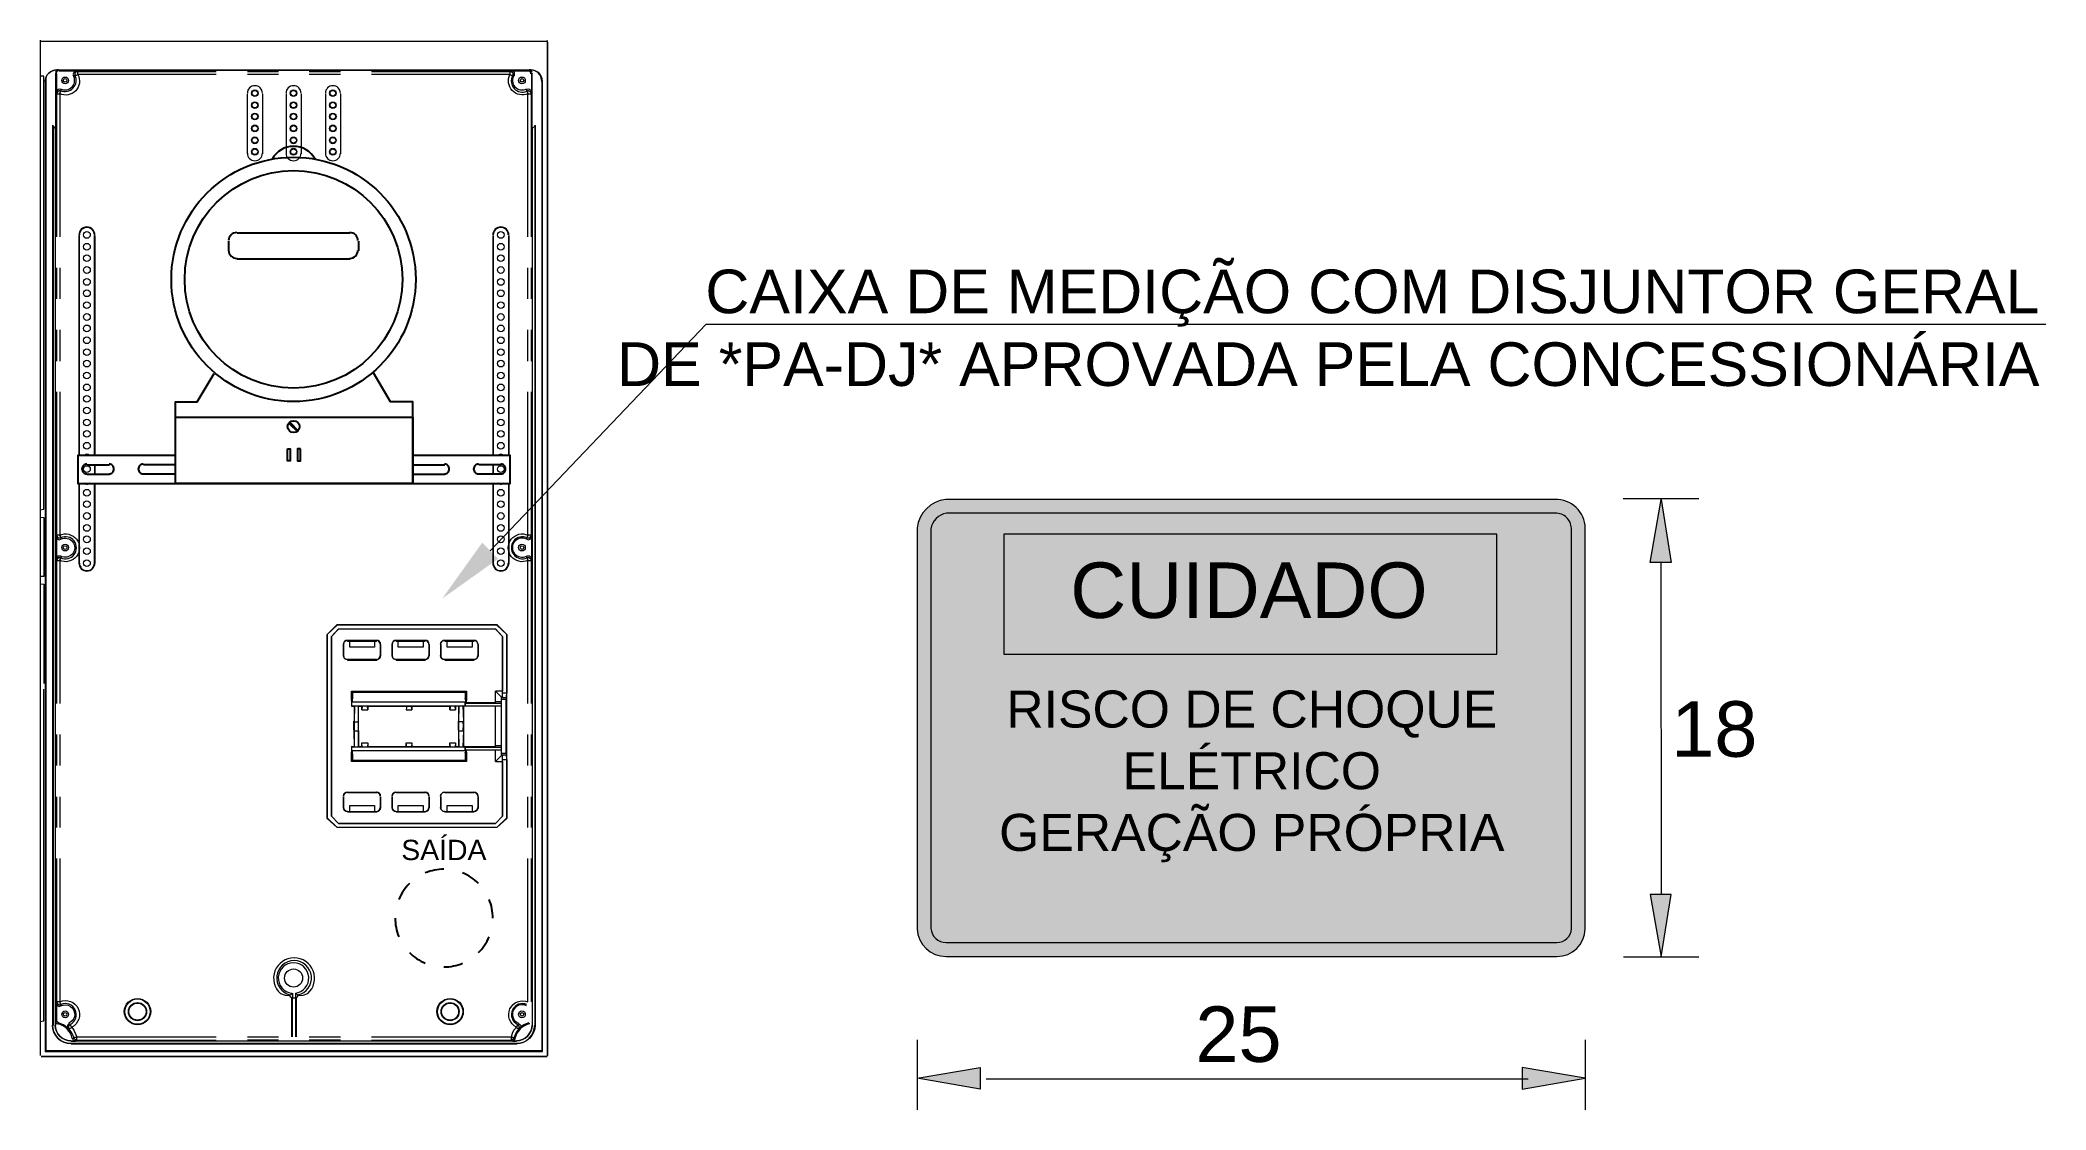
# Model space of a CAD drawing. Header units: millimetres. Extents: x 3949 to 5857, y -1948 to -943.
# Drawn here: x 5019.2 to 5169.1, y -1948.1 to -1868.2 of the extents above; entities that cross this region are included whole.
import ezdxf

# ---------------------------------------------------------------- set-up
doc = ezdxf.new("R2010")
doc.units = ezdxf.units.MM
doc.layers.add('PADRÃO DE ENTRADA', color=7, linetype='Continuous', lineweight=0)
doc.styles.add('ARIAL', font='arial.ttf')
doc.styles.add('PDF Arial', font='arial.ttf')
doc.styles.add('PDF TimesNewRomanPSMT', font='arial.ttf')

msp = doc.modelspace()

# ---------------------------------------------------------------- texts
at = {"layer": 'PADRÃO DE ENTRADA', "color": 7, "lineweight": 0, "insert": (5168.59, -1894.11), "char_height": 3.2603, "attachment_point": 9, "style": 'PDF Arial'}
msp.add_mtext('CAIXA DE MEDIÇÃO COM DISJUNTOR GERAL\\P DE *PA-DJ* APROVADA PELA CONCESSIONÁRIA', dxfattribs=at)
at = {"layer": 'PADRÃO DE ENTRADA', "lineweight": 0, "attachment_point": 1}
for s, width, heights, insert, char_height, style in [('\\pxqc;{\\C2;\\c2092017;CUIDADO}', 36.6536, [1.57], (5091.19, -1907.25), 4.1466, 'PDF Arial'), ('\\pxqc;{\\H0.66667x;\\C256;\\c0;RISCO DE CHOQUE\\PELÉTRICO\\PGERAÇÃO PRÓPRIA\\H1.5x; }', 47.4759, [18.6], (5085.99, -1916.82), 4.1466, 'PDF Arial'), ('\\pxql;18', 67.37, [0], (5141.07, -1917.62), 4.147, 'ARIAL'), ('\\pxql;25', 67.37, [0], (5105.51, -1940.42), 4.147, 'ARIAL')]:
    msp.add_mtext_dynamic_manual_height_columns(s, width=width, gutter_width=198.67, heights=heights, dxfattribs=dict(at, insert=insert, char_height=char_height, style=style))
at = {"layer": 'PADRÃO DE ENTRADA', "insert": (5046.17, -1928.74), "char_height": 1.519, "attachment_point": 4, "style": 'PDF TimesNewRomanPSMT'}
msp.add_mtext('SAÍDA', dxfattribs=at)

# ---------------------------------------------------------------- hatches: boundary and pattern name
at = {"layer": 'PADRÃO DE ENTRADA', "lineweight": 0}
h = msp.add_hatch(color=256, dxfattribs=at)
h.dxf.hatch_style = 1
edge = h.paths.add_edge_path()
edge.add_arc((5132.46, -1904.73), 2.19, 1.5279, 91.5282)
edge.add_line((5132.4, -1902.54), (5086.85, -1902.54))
edge.add_arc((5087.12, -1904.94), 2.42, 96.3973, 173.6024)
edge.add_line((5084.72, -1904.67), (5084.72, -1934.62))
edge.add_arc((5086.88, -1934.53), 2.16, 182.4237, 270.2616)
edge.add_line((5086.89, -1936.69), (5132.52, -1936.69))
edge.add_arc((5132.53, -1934.57), 2.12, 269.6245, 358.8061)
edge.add_line((5134.65, -1934.62), (5134.65, -1904.67))
at = {"layer": 'PADRÃO DE ENTRADA', "lineweight": 0, "true_color": 0xf1eb1f}
h = msp.add_hatch(color=2, dxfattribs=at)
h.dxf.hatch_style = 1
edge = h.paths.add_edge_path()
edge.add_arc((5132.46, -1904.73), 1.15, 2.1054, 92.1058)
edge.add_line((5132.42, -1903.57), (5086.92, -1903.57))
edge.add_arc((5087.12, -1904.94), 1.38, 98.4711, 171.5285)
edge.add_line((5085.75, -1904.74), (5085.75, -1934.59))
edge.add_arc((5086.88, -1934.53), 1.13, 183.3575, 270.3624)
edge.add_line((5086.89, -1935.65), (5132.52, -1935.65))
edge.add_arc((5132.53, -1934.57), 1.08, 269.4744, 358.3289)
edge.add_line((5133.61, -1934.6), (5133.61, -1904.69))
at = {"layer": 'PADRÃO DE ENTRADA', "lineweight": 0, "true_color": 0x000000}
h = msp.add_hatch(color=18, dxfattribs=at)
h.dxf.hatch_style = 1
h.paths.add_polyline_path([(5128.05, -1905.13), (5091.19, -1905.13), (5091.19, -1914.11), (5128.05, -1914.11)])

# ---------------------------------------------------------------- linework, layer by layer
at = {"layer": 'PADRÃO DE ENTRADA', "lineweight": 0}
for p, q in [((5052.81, -1906.37), (5068.96, -1889.44)), ((5068.96, -1889.44), (5169.07, -1889.44))]:
    msp.add_line(p, q, dxfattribs=at)
at = {"layer": 'PADRÃO DE ENTRADA', "lineweight": 15}
for p, q in [((5046.58, -1917.95), (5046.54, -1918.26)), ((5046.54, -1918.26), (5046.97, -1918.26)), ((5046.97, -1918.26), (5046.93, -1917.95)), ((5046.97, -1917.99), (5046.97, -1918.26)), ((5046.58, -1921.04), (5046.54, -1920.73)), ((5046.54, -1920.73), (5046.97, -1920.73)), ((5046.54, -1921), (5046.54, -1920.73)), ((5046.97, -1920.73), (5046.93, -1921.04)), ((5046.97, -1920.73), (5046.97, -1921))]:
    msp.add_line(p, q, dxfattribs=at)
for points in [[(5019.18, -1868.22, 0.414215), (5019.24, -1868.28, 0.414215), (5019.18, -1868.34)], [(5055.75, -1870.49), (5020.58, -1870.49, 0.414213), (5020.38, -1870.73)], [(5020.73, -1906.79), (5020.61, -1906.79), (5020.5, -1906.79), (5020.42, -1906.87), (5020.42, -1906.98), (5020.42, -1905.32), (5020.42, -1905.44), (5020.5, -1905.52), (5020.61, -1905.56), (5020.73, -1905.52, -1.671857), (5020.72, -1906.77)], [(5042.6, -1919.12, 0.011486), (5042.59, -1919.46, 0.011486), (5042.6, -1919.79)], [(5042.97, -1919.79, 0.011486), (5042.98, -1919.46, 0.011486), (5042.97, -1919.12)], [(5050.43, -1919.12, 0.011486), (5050.42, -1919.46, 0.011486), (5050.43, -1919.79)], [(5050.8, -1919.79, 0.011486), (5050.81, -1919.46, 0.011486), (5050.8, -1919.12)], [(5020.58, -1941.66), (5020.46, -1941.58), (5020.42, -1941.47), (5020.42, -1940.19), (5020.42, -1940.31), (5020.5, -1940.38), (5020.61, -1940.42), (5020.73, -1940.38, -1.055241), (5021.32, -1941.67)], [(5056.17, -1941.82, -0.414101), (5054.79, -1943.2), (5021.5, -1943.2)]]:
    msp.add_lwpolyline(points, format="xyb", dxfattribs=at)
for points in [[(5019.19, -1868.37), (5019.19, -1944.09)], [(5019.26, -1868.29), (5057.07, -1868.29)], [(5057.1, -1944.09), (5057.1, -1868.37), (5057.1, -1944.09)], [(5057.1, -1868.37), (5057.1, -1944.09)], [(5055.87, -1870.46), (5020.46, -1870.46)], [(5020.61, -1870.53), (5021.89, -1870.53), (5021.77, -1870.57), (5021.7, -1870.65), (5021.66, -1870.76), (5021.7, -1870.88)], [(5054.63, -1870.88), (5054.63, -1870.76), (5054.63, -1870.65), (5054.56, -1870.57), (5054.44, -1870.53), (5055.68, -1870.53)], [(5019.19, -1903.32), (5019.46, -1903.28), (5019.46, -1870.92), (5019.19, -1870.92)], [(5019.57, -1871.34), (5019.57, -1943.78)], [(5019.57, -1871.34), (5019.57, -1871.34)], [(5019.61, -1871.07), (5019.61, -1943.74)], [(5020.34, -1870.69), (5020.34, -1874.82)], [(5020.73, -1871.92), (5020.61, -1871.88), (5020.5, -1871.92), (5020.42, -1872), (5020.42, -1872.12), (5020.42, -1870.76)], [(5055.91, -1870.76), (5055.91, -1872.12), (5055.87, -1872), (5055.79, -1871.92), (5055.68, -1871.88), (5055.56, -1871.92)], [(5055.95, -1874.82), (5055.95, -1870.69)], [(5056.68, -1871.07), (5056.68, -1943.74), (5056.72, -1943.78), (5056.72, -1871.34)], [(5034.67, -1876.71), (5034.67, -1872.23)], [(5035.79, -1872.23), (5035.79, -1876.71)], [(5037.6, -1876.71), (5037.6, -1872.23)], [(5038.69, -1872.23), (5038.69, -1876.71)], [(5040.54, -1876.71), (5040.54, -1872.23)], [(5041.62, -1872.23), (5041.62, -1876.71)], [(5020.15, -1874.63), (5020.11, -1874.59), (5020.11, -1941.85)], [(5020.5, -1941.74), (5020.38, -1941.66), (5020.34, -1941.5), (5020.34, -1941.85), (5020.34, -1874.82), (5020.15, -1874.63), (5020.15, -1941.85)], [(5020.34, -1874.82), (5020.34, -1874.82)], [(5056.18, -1874.63), (5056.18, -1874.59), (5056.18, -1941.85), (5056.18, -1874.63), (5055.95, -1874.82), (5055.95, -1941.85)], [(5022.12, -1899.26), (5022.12, -1882.81), (5022.08, -1882.81), (5022.08, -1899.26)], [(5023.24, -1899.26), (5023.24, -1882.81), (5023.28, -1882.81), (5023.28, -1899.26)], [(5053.05, -1882.81), (5053.05, -1882.81)], [(5054.21, -1882.81), (5054.21, -1882.81)], [(5023.24, -1899.96), (5023.24, -1900.65)], [(5023.28, -1899.96), (5023.28, -1900.65)], [(5022.08, -1901.35), (5022.08, -1907.33), (5022.12, -1907.33), (5022.12, -1901.35)], [(5023.28, -1901.35), (5023.28, -1907.33), (5023.24, -1907.33), (5023.24, -1901.35)], [(5019.19, -1903.86), (5019.46, -1903.89), (5019.46, -1908.3), (5019.19, -1908.3)], [(5055.56, -1905.52), (5055.68, -1905.56), (5055.79, -1905.52), (5055.87, -1905.44), (5055.91, -1905.32), (5055.91, -1906.98), (5055.87, -1906.87), (5055.79, -1906.79), (5055.68, -1906.79), (5055.56, -1906.79)], [(5019.19, -1908.84), (5019.46, -1908.88), (5019.46, -1916.29)], [(5041.49, -1912.24), (5040.95, -1912.78), (5041.49, -1912.2)], [(5041.37, -1911.89), (5053.32, -1911.89), (5053.32, -1911.93), (5041.37, -1911.93)], [(5053.2, -1912.24), (5041.49, -1912.24), (5041.49, -1912.2), (5053.2, -1912.2)], [(5053.32, -1911.93), (5054.05, -1912.62), (5053.32, -1911.89)], [(5040.95, -1926.21), (5040.95, -1912.78), (5040.95, -1926.21)], [(5041.85, -1914.24), (5041.85, -1913.39), (5041.85, -1914.24)], [(5044.17, -1913.12), (5044.17, -1913.59), (5042.32, -1913.59), (5042.32, -1913.12)], [(5044.63, -1914.24), (5044.63, -1913.39), (5044.63, -1914.24)], [(5045.48, -1914.24), (5045.48, -1913.39), (5045.48, -1914.24)], [(5047.8, -1913.12), (5047.8, -1913.59), (5045.94, -1913.59), (5045.94, -1913.12)], [(5048.26, -1914.24), (5048.26, -1913.39), (5048.26, -1914.24)], [(5051.47, -1913.12), (5051.47, -1913.59), (5049.61, -1913.59), (5049.61, -1913.12)], [(5054.02, -1921.66), (5054.05, -1921.66), (5053.74, -1921.66), (5053.74, -1921.7), (5053.63, -1921.7), (5053.2, -1922.12), (5053.74, -1922.12), (5053.74, -1926.21), (5053.74, -1921.97), (5054.05, -1921.97), (5054.05, -1926.33), (5054.05, -1926.37), (5054.05, -1912.62), (5054.05, -1917.02), (5053.74, -1917.02), (5053.74, -1912.78), (5053.74, -1916.87), (5053.2, -1916.87)], [(5019.19, -1941.54), (5019.46, -1941.5), (5019.46, -1916.71)], [(5042.44, -1917.56), (5042.44, -1916.87), (5051.04, -1916.87), (5051.04, -1917.56)], [(5050.96, -1917.45), (5050.96, -1916.95), (5042.52, -1916.95), (5042.52, -1917.45)], [(5051.04, -1917.72), (5053.2, -1917.72), (5053.2, -1916.87), (5053.63, -1917.29), (5053.74, -1917.29), (5053.74, -1917.33), (5054.05, -1917.33), (5054.02, -1917.33)], [(5042.48, -1917.53), (5042.44, -1917.56), (5042.44, -1917.99), (5042.48, -1917.95), (5042.67, -1917.95), (5042.98, -1917.95), (5043.25, -1917.95), (5043.64, -1917.95), (5049.84, -1917.95), (5050.19, -1917.95), (5050.5, -1917.95), (5050.77, -1917.95), (5050.96, -1917.95), (5050.96, -1917.76), (5051.04, -1917.72), (5051.04, -1917.56), (5050.96, -1917.53)], [(5042.44, -1917.99), (5042.64, -1917.99), (5042.67, -1917.95), (5042.64, -1919.15), (5042.98, -1919.15), (5042.98, -1917.95), (5042.98, -1917.99), (5043.22, -1917.99), (5043.25, -1917.95), (5043.22, -1918.26), (5043.68, -1918.26), (5043.64, -1917.95), (5043.68, -1917.99), (5049.81, -1917.99), (5049.84, -1917.95), (5049.81, -1918.26), (5050.23, -1918.26)], [(5042.64, -1917.99), (5042.64, -1921), (5042.67, -1921.04), (5042.64, -1919.84), (5042.98, -1919.84), (5042.98, -1921.04), (5042.98, -1921), (5043.22, -1921), (5043.25, -1921.04), (5043.22, -1920.73), (5043.68, -1920.73), (5043.64, -1921.04), (5043.68, -1921), (5049.81, -1921), (5049.84, -1921.04), (5049.81, -1920.73), (5050.23, -1920.73), (5050.19, -1921.04), (5050.23, -1921), (5050.46, -1921), (5050.5, -1921.04), (5050.46, -1919.84), (5050.81, -1919.84), (5050.77, -1921.04), (5050.81, -1921), (5053.2, -1921), (5053.2, -1917.99), (5050.81, -1917.99), (5050.77, -1917.95), (5050.81, -1919.15), (5050.46, -1919.15), (5050.5, -1917.95), (5050.46, -1917.99), (5050.23, -1917.99)], [(5042.98, -1921), (5042.98, -1917.99)], [(5043.22, -1918.26), (5043.22, -1917.99)], [(5043.68, -1917.99), (5043.68, -1918.26)], [(5049.81, -1918.26), (5049.81, -1917.99)], [(5050.46, -1921), (5050.46, -1917.99)], [(5050.81, -1917.99), (5050.81, -1921)], [(5050.96, -1917.76), (5053.63, -1917.76)], [(5050.96, -1917.95), (5053.63, -1917.95)], [(5053.67, -1917.33), (5054.02, -1917.33), (5054.02, -1917.49), (5053.67, -1917.49), (5053.67, -1917.33), (5053.63, -1917.29), (5053.63, -1917.72), (5053.63, -1917.76), (5053.63, -1917.95), (5053.63, -1917.99), (5053.63, -1921), (5053.63, -1921.04), (5053.63, -1921.27), (5053.63, -1921.7), (5053.67, -1921.66), (5053.67, -1921.5), (5053.67, -1917.49)], [(5053.67, -1921.5), (5054.02, -1921.5), (5054.02, -1917.49)], [(5053.63, -1921.27), (5050.96, -1921.27), (5050.96, -1921.04), (5050.77, -1921.04), (5050.5, -1921.04), (5050.19, -1921.04), (5049.84, -1921.04), (5043.64, -1921.04), (5043.25, -1921.04), (5042.98, -1921.04), (5042.67, -1921.04), (5042.48, -1921.04), (5042.44, -1921), (5042.44, -1921.43), (5042.48, -1921.46)], [(5042.44, -1921), (5042.64, -1921)], [(5051.04, -1921.43), (5051.04, -1922.12), (5042.44, -1922.12), (5042.44, -1921.43)], [(5042.52, -1921.54), (5042.52, -1922.04), (5042.52, -1921.31), (5050.96, -1921.31), (5050.96, -1922.04), (5050.96, -1921.54)], [(5043.22, -1921), (5043.22, -1920.73)], [(5043.68, -1920.73), (5043.68, -1921)], [(5049.81, -1921), (5049.81, -1920.73)], [(5050.23, -1920.73), (5050.23, -1921)], [(5050.96, -1921.04), (5053.63, -1921.04)], [(5050.96, -1921.46), (5051.04, -1921.43), (5051.04, -1921.27)], [(5053.2, -1922.12), (5053.2, -1921.27)], [(5054.02, -1921.5), (5054.02, -1921.66), (5053.67, -1921.66)], [(5050.96, -1922.04), (5042.52, -1922.04), (5050.96, -1922.04)], [(5042.16, -1924.44), (5042.16, -1924.44)], [(5045.79, -1924.44), (5045.79, -1924.44)], [(5051.62, -1924.44), (5049.42, -1924.44), (5051.62, -1924.44)], [(5041.85, -1924.75), (5041.85, -1924.75)], [(5041.85, -1925.6), (5041.85, -1924.75), (5041.85, -1925.6)], [(5042.32, -1925.87), (5042.32, -1925.4), (5044.17, -1925.4), (5044.17, -1925.87)], [(5044.63, -1924.75), (5044.63, -1924.75)], [(5044.63, -1925.6), (5044.63, -1925.6)], [(5045.48, -1924.75), (5045.48, -1924.75)], [(5045.48, -1925.6), (5045.48, -1924.75), (5045.48, -1925.6)], [(5045.94, -1925.87), (5045.94, -1925.4), (5047.8, -1925.4), (5047.8, -1925.87)], [(5048.26, -1924.75), (5048.26, -1924.75)], [(5048.26, -1925.6), (5048.26, -1925.6)], [(5049.42, -1925.87), (5049.42, -1925.87)], [(5049.61, -1925.87), (5049.61, -1925.4), (5051.47, -1925.4), (5051.47, -1925.87)], [(5051.62, -1925.87), (5051.62, -1925.87)], [(5040.64, -1926.33), (5041.37, -1927.06), (5040.64, -1926.37)], [(5041.49, -1926.75), (5040.95, -1926.21), (5041.49, -1926.75)], [(5054.05, -1926.37), (5053.32, -1927.06), (5041.37, -1927.06)], [(5041.49, -1926.75), (5053.2, -1926.75), (5041.49, -1926.75)], [(5053.74, -1926.21), (5053.2, -1926.75), (5053.74, -1926.21)], [(5053.32, -1927.06), (5054.05, -1926.33)], [(5037.14, -1939.46), (5037.49, -1939.57), (5037.84, -1939.61), (5037.84, -1939.57), (5038.03, -1939.42), (5038.03, -1939.77)], [(5037.99, -1939.77), (5038.03, -1939.77), (5038.3, -1939.77), (5038.3, -1939.42), (5038.45, -1939.57), (5038.45, -1939.61), (5038.84, -1939.57), (5039.19, -1939.46)], [(5037.84, -1939.65), (5037.99, -1939.77), (5038.3, -1939.77), (5038.45, -1939.65)], [(5021.35, -1941.7), (5021.27, -1941.77), (5021.23, -1941.85), (5021.23, -1941.97), (5021.27, -1942.08)], [(5054.94, -1941.7), (5055.02, -1941.77), (5055.1, -1941.85), (5055.1, -1941.97), (5055.02, -1942.08)], [(5056.68, -1943.74), (5019.61, -1943.74), (5019.57, -1943.78), (5056.72, -1943.78)], [(5054.67, -1942.86), (5054.59, -1942.97), (5054.48, -1943.01), (5054.79, -1943.01), (5021.5, -1943.01), (5021.85, -1943.01), (5021.7, -1942.97), (5021.62, -1942.86)], [(5054.83, -1943.24), (5021.5, -1943.24)], [(5019.26, -1944.17), (5057.07, -1944.17)]]:
    msp.add_lwpolyline(points, dxfattribs=at)
for points in [[(5020.44, -1870.44, 0.414213), (5019.57, -1871.31, -0.414213)], [(5022.48, -1901.32, 0.467696), (5022.87, -1901.32, -0.416518)], [(5053.41, -1901.32, 0.467696), (5053.8, -1901.32, -0.416518)], [(5042.14, -1913.07, 0.414101), (5041.85, -1913.36, -0.414101)], [(5045.77, -1913.07, 0.414101), (5045.48, -1913.36, -0.414101)], [(5049.4, -1913.07, 0.414101), (5049.11, -1913.36, -0.414101)], [(5051.89, -1913.36, 0.414101), (5051.6, -1913.07, -0.414101)], [(5041.85, -1914.21, 0.414101), (5042.14, -1914.5, -0.414101)], [(5045.48, -1914.21, 0.414101), (5045.77, -1914.5, -0.414101)], [(5049.11, -1914.21, 0.414101), (5049.4, -1914.5, -0.414101)], [(5051.6, -1914.5, 0.414101), (5051.89, -1914.21, -0.414101)], [(5042.14, -1924.42, 0.414101), (5041.85, -1924.71, -0.414101)], [(5045.77, -1924.42, 0.414101), (5045.48, -1924.71, -0.414101)], [(5049.4, -1924.42, 0.414101), (5049.11, -1924.71, -0.414101)], [(5051.89, -1924.71, 0.414101), (5051.6, -1924.42, -0.414101)], [(5041.85, -1925.56, 0.414101), (5042.14, -1925.85, -0.414101)], [(5045.48, -1925.56, 0.414101), (5045.77, -1925.85, -0.414101)], [(5049.11, -1925.56, 0.414101), (5049.4, -1925.85, -0.414101)], [(5051.6, -1925.85, 0.414101), (5051.89, -1925.56, -0.414101)], [(5020.11, -1941.82, 0.414101), (5021.48, -1943.19, -0.414101)], [(5020.3, -1941.82, 0.41421), (5021.48, -1942.99, -0.41421)], [(5054.77, -1942.99, 0.41421), (5055.94, -1941.82, -0.41421)]]:
    msp.add_lwpolyline(points, format="xyb", close=True, dxfattribs=at)
at = {"layer": 'PADRÃO DE ENTRADA', "lineweight": 0}
for points in [[(5020.58, -1870.49), (5020.61, -1870.53)], [(5032.35, -1870.8), (5022, -1870.8), (5022, -1870.57), (5021.97, -1870.57), (5021.93, -1870.57), (5021.89, -1870.61), (5021.85, -1870.61), (5021.81, -1870.65), (5021.81, -1870.69), (5021.77, -1870.73), (5021.77, -1870.76), (5021.77, -1870.8), (5021.77, -1870.84), (5021.81, -1870.88), (5021.7, -1870.88)], [(5021.89, -1870.53), (5022, -1870.57), (5032.35, -1870.57)], [(5034.67, -1870.57), (5036.99, -1870.57)], [(5039.3, -1870.57), (5041.62, -1870.57)], [(5043.94, -1870.57), (5054.29, -1870.57), (5054.44, -1870.53)], [(5055.68, -1870.53), (5055.75, -1870.49)], [(5020.42, -1870.76), (5020.34, -1870.69)], [(5020.73, -1871.92), (5020.73, -1872.04), (5020.69, -1872.04), (5020.65, -1872), (5020.61, -1872), (5020.58, -1872.04), (5020.54, -1872.04), (5020.5, -1872.08), (5020.46, -1872.12), (5020.46, -1872.15), (5020.42, -1872.19), (5020.42, -1872.23), (5020.65, -1872.23), (5020.65, -1882.93)], [(5036.99, -1870.8), (5034.67, -1870.8)], [(5041.62, -1870.8), (5039.3, -1870.8)], [(5055.64, -1882.93), (5055.64, -1872.23), (5055.87, -1872.23), (5055.87, -1872.19), (5055.87, -1872.15), (5055.83, -1872.12), (5055.83, -1872.08), (5055.79, -1872.08), (5055.75, -1872.04), (5055.71, -1872.04), (5055.68, -1872), (5055.64, -1872), (5055.6, -1872.04), (5055.56, -1872.04), (5055.56, -1871.92)], [(5055.95, -1870.69), (5055.91, -1870.76)], [(5020.42, -1882.93), (5020.42, -1872.23), (5020.42, -1872.12)], [(5055.91, -1872.12), (5055.87, -1872.23), (5055.87, -1882.93)], [(5020.42, -1887.56), (5020.42, -1885.24)], [(5020.65, -1885.24), (5020.65, -1887.56)], [(5055.64, -1887.56), (5055.64, -1885.24)], [(5055.87, -1885.24), (5055.87, -1887.56)], [(5020.42, -1892.2), (5020.42, -1889.88)], [(5020.65, -1889.88), (5020.65, -1892.2)], [(5055.64, -1892.2), (5055.64, -1889.88)], [(5055.87, -1889.88), (5055.87, -1892.2)], [(5020.42, -1905.32), (5020.42, -1905.21), (5020.42, -1894.51)], [(5020.65, -1894.51), (5020.65, -1905.21), (5020.42, -1905.21), (5020.42, -1905.25), (5020.46, -1905.28), (5020.46, -1905.32), (5020.5, -1905.36), (5020.54, -1905.4), (5020.58, -1905.4), (5020.61, -1905.4), (5020.65, -1905.4), (5020.69, -1905.4), (5020.73, -1905.4), (5020.73, -1905.52)], [(5055.56, -1905.52), (5055.56, -1905.4), (5055.6, -1905.4), (5055.64, -1905.4), (5055.68, -1905.4), (5055.71, -1905.4), (5055.75, -1905.4), (5055.79, -1905.36), (5055.83, -1905.36), (5055.83, -1905.32), (5055.87, -1905.28), (5055.87, -1905.25), (5055.87, -1905.21), (5055.64, -1905.21), (5055.64, -1894.51)], [(5055.87, -1894.51), (5055.87, -1905.21), (5055.91, -1905.32)], [(5020.73, -1906.79), (5020.73, -1906.91), (5020.69, -1906.91), (5020.65, -1906.91), (5020.61, -1906.91), (5020.58, -1906.91), (5020.54, -1906.91), (5020.5, -1906.95), (5020.5, -1906.98), (5020.46, -1906.98), (5020.46, -1907.02), (5020.42, -1907.06), (5020.42, -1907.1), (5020.65, -1907.1), (5020.65, -1917.8)], [(5020.42, -1917.8), (5020.42, -1907.1), (5020.42, -1906.98)], [(5055.91, -1906.98), (5055.87, -1907.1), (5055.87, -1917.8)], [(5020.42, -1922.43), (5020.42, -1920.11)], [(5020.65, -1920.11), (5020.65, -1922.43)], [(5055.64, -1922.43), (5055.64, -1920.11)], [(5055.87, -1920.11), (5055.87, -1922.43)], [(5020.42, -1927.06), (5020.42, -1924.75)], [(5020.65, -1924.75), (5020.65, -1927.06)], [(5055.64, -1927.06), (5055.64, -1924.75)], [(5055.87, -1924.75), (5055.87, -1927.06)], [(5020.42, -1940.19), (5020.42, -1940.08), (5020.42, -1929.38)], [(5020.65, -1929.38), (5020.65, -1940.08), (5020.42, -1940.08), (5020.42, -1940.11), (5020.46, -1940.15), (5020.46, -1940.19), (5020.5, -1940.23), (5020.5, -1940.27), (5020.54, -1940.27), (5020.58, -1940.27), (5020.61, -1940.31), (5020.65, -1940.31), (5020.69, -1940.31), (5020.73, -1940.27), (5020.73, -1940.38)], [(5055.87, -1929.38), (5055.87, -1940.08)], [(5020.11, -1941.85), (5020.15, -1941.85)], [(5020.34, -1941.5), (5020.42, -1941.47)], [(5020.34, -1941.85), (5020.34, -1941.85)], [(5020.58, -1941.66), (5020.58, -1941.7), (5020.5, -1941.74)], [(5021.62, -1942.86), (5021.7, -1942.74), (5021.73, -1942.78), (5021.73, -1942.82), (5021.77, -1942.86), (5021.81, -1942.89), (5021.85, -1942.89), (5021.89, -1942.93), (5021.93, -1942.93), (5021.93, -1942.7), (5021.89, -1942.7), (5021.85, -1942.74), (5021.81, -1942.74), (5021.77, -1942.74), (5021.73, -1942.74), (5021.7, -1942.74), (5021.62, -1942.55), (5021.5, -1942.31), (5021.35, -1942.12), (5021.27, -1942.08)], [(5043.94, -1942.7), (5054.4, -1942.7), (5054.44, -1942.7), (5054.48, -1942.74), (5054.52, -1942.74), (5054.56, -1942.74), (5054.59, -1942.74), (5054.59, -1942.78), (5054.56, -1942.82), (5054.56, -1942.86), (5054.52, -1942.89), (5054.48, -1942.89), (5054.44, -1942.93), (5054.4, -1942.93), (5054.4, -1942.7), (5054.48, -1942.43), (5054.59, -1942.2), (5054.79, -1941.97), (5054.79, -1942.01), (5054.83, -1942.04), (5054.86, -1942.04), (5054.9, -1942.08), (5054.94, -1942.12), (5054.98, -1942.08), (5054.98, -1942.04), (5054.98, -1942.01), (5054.98, -1941.97), (5054.98, -1941.93), (5054.98, -1941.89), (5054.94, -1941.85), (5054.94, -1941.81), (5054.9, -1941.81), (5054.86, -1941.77), (5054.94, -1941.7)], [(5055.02, -1942.08), (5054.94, -1942.12), (5054.79, -1942.31), (5054.67, -1942.55), (5054.59, -1942.74), (5054.67, -1942.86)], [(5021.5, -1943.01), (5021.5, -1943.01)], [(5021.5, -1943.2), (5021.5, -1943.24)], [(5021.85, -1943.01), (5021.93, -1942.93), (5032.35, -1942.93)], [(5034.67, -1942.7), (5036.99, -1942.7)], [(5036.99, -1942.93), (5034.67, -1942.93)], [(5039.3, -1942.7), (5041.62, -1942.7)], [(5041.62, -1942.93), (5039.3, -1942.93)], [(5043.94, -1942.93), (5054.4, -1942.93), (5054.48, -1943.01)], [(5054.79, -1943.01), (5054.79, -1943.01)], [(5054.83, -1943.24), (5054.79, -1943.2)]]:
    msp.add_lwpolyline(points, dxfattribs=at)
for points in [[(5054.63, -1870.88), (5054.48, -1870.88), (5054.52, -1870.84), (5054.52, -1870.8), (5054.52, -1870.76), (5054.52, -1870.73), (5054.52, -1870.69), (5054.48, -1870.65), (5054.44, -1870.61), (5054.4, -1870.61), (5054.36, -1870.57), (5054.32, -1870.57), (5054.29, -1870.57), (5054.29, -1870.8), (5054.32, -1870.8), (5054.36, -1870.84), (5054.4, -1870.84), (5054.44, -1870.84), (5054.48, -1870.88, 0.69971), (5055.56, -1872.04), (5055.56, -1872.08), (5055.6, -1872.08), (5055.6, -1872.12), (5055.6, -1872.15), (5055.64, -1872.19), (5055.64, -1872.23, -0.700957), (5054.29, -1870.8), (5043.94, -1870.8)], [(5021.81, -1870.88), (5021.85, -1870.88), (5021.85, -1870.84), (5021.89, -1870.84), (5021.93, -1870.84), (5021.97, -1870.8), (5022, -1870.8, -0.724436), (5020.65, -1872.23), (5020.65, -1872.19), (5020.69, -1872.15), (5020.69, -1872.12), (5020.73, -1872.08), (5020.73, -1872.04)], [(5055.64, -1917.8), (5055.64, -1907.1, -1.555767), (5055.64, -1905.21), (5055.64, -1905.25), (5055.6, -1905.28), (5055.6, -1905.32), (5055.56, -1905.36), (5055.56, -1905.4, 1.541167), (5055.56, -1906.91), (5055.56, -1906.95), (5055.6, -1906.98), (5055.6, -1907.02), (5055.64, -1907.06), (5055.64, -1907.1), (5055.87, -1907.1), (5055.87, -1907.06), (5055.87, -1907.02), (5055.83, -1906.98), (5055.79, -1906.95), (5055.75, -1906.91), (5055.71, -1906.91), (5055.68, -1906.91), (5055.64, -1906.91), (5055.6, -1906.91), (5055.56, -1906.91), (5055.56, -1906.79)], [(5055.56, -1940.27, 0.96917), (5054.86, -1941.77), (5054.86, -1941.81), (5054.83, -1941.85), (5054.83, -1941.89), (5054.79, -1941.93), (5054.79, -1941.97, -0.975434), (5055.64, -1940.08), (5055.64, -1929.38)], [(5021.35, -1941.7), (5021.43, -1941.77), (5021.39, -1941.81), (5021.35, -1941.85), (5021.31, -1941.89), (5021.31, -1941.93), (5021.31, -1941.97), (5021.31, -1942.01), (5021.31, -1942.04), (5021.35, -1942.08), (5021.35, -1942.12), (5021.39, -1942.12), (5021.39, -1942.08), (5021.43, -1942.08), (5021.43, -1942.04), (5021.46, -1942.04), (5021.5, -1942.01), (5021.54, -1941.97), (5021.5, -1941.93), (5021.5, -1941.89), (5021.46, -1941.85), (5021.46, -1941.81), (5021.43, -1941.81), (5021.43, -1941.77, 0.96917), (5020.73, -1940.27), (5020.73, -1940.23), (5020.69, -1940.19), (5020.69, -1940.15), (5020.65, -1940.11), (5020.65, -1940.08, -0.98486), (5021.54, -1941.97), (5021.7, -1942.2), (5021.81, -1942.43), (5021.93, -1942.7), (5032.35, -1942.7)]]:
    msp.add_lwpolyline(points, format="xyb", dxfattribs=at)
at = {"layer": 'PADRÃO DE ENTRADA', "lineweight": 25}
for points in [[(5033.28, -1883.97), (5033.28, -1883.24)], [(5033.9, -1882.62), (5042.35, -1882.62)], [(5042.97, -1883.24), (5042.97, -1883.97)], [(5042.35, -1884.59), (5033.9, -1884.59)], [(5047.03, -1901.35), (5047.03, -1895.25), (5045.37, -1895.25), (5044.09, -1893.08)], [(5029.3, -1901.35), (5029.3, -1895.25), (5030.92, -1895.25), (5032.2, -1893.12)], [(5037.8, -1896.87), (5038.45, -1897.49)], [(5037.87, -1896.79), (5038.49, -1897.45)], [(5029.3, -1899.26), (5022, -1899.26), (5022, -1901.35), (5054.32, -1901.35), (5054.32, -1899.26), (5047.03, -1899.26)], [(5022.7, -1899.96), (5024.36, -1899.96)], [(5029.3, -1899.96), (5026.91, -1899.96)], [(5047.03, -1899.96), (5049.42, -1899.96)], [(5053.63, -1899.96), (5051.97, -1899.96)], [(5022.7, -1900.65), (5024.36, -1900.65)], [(5029.3, -1900.65), (5026.91, -1900.65)], [(5047.03, -1900.65), (5049.42, -1900.65)], [(5053.63, -1900.65), (5051.97, -1900.65)], [(5037.99, -1939.77), (5037.99, -1942.7)], [(5038.3, -1939.77), (5038.3, -1942.7)]]:
    msp.add_lwpolyline(points, dxfattribs=at)
at = {"layer": 'PADRÃO DE ENTRADA', "lineweight": 15}
for points in [[(5053.05, -1882.81), (5053.05, -1899.26)], [(5054.21, -1899.26), (5054.21, -1882.81)], [(5053.05, -1899.96), (5053.05, -1900.65)], [(5053.05, -1907.33), (5053.05, -1901.35)], [(5054.21, -1907.33), (5054.21, -1901.35)], [(5040.64, -1926.33), (5040.64, -1926.37), (5040.64, -1912.62), (5041.37, -1911.89), (5041.37, -1911.93), (5040.64, -1912.62)], [(5053.2, -1912.24), (5053.2, -1912.2), (5053.74, -1912.78)], [(5044.36, -1913.08), (5042.16, -1913.08), (5042.16, -1913.12), (5042.24, -1913.12), (5042.32, -1913.12), (5044.17, -1913.12), (5044.28, -1913.12), (5044.32, -1913.12)], [(5047.99, -1913.08), (5045.79, -1913.08), (5045.79, -1913.12), (5045.87, -1913.12), (5045.94, -1913.12), (5047.8, -1913.12), (5047.91, -1913.12), (5047.95, -1913.12)], [(5049.11, -1913.39), (5049.11, -1914.24), (5049.15, -1914.24), (5049.15, -1913.39)], [(5051.62, -1913.08), (5049.42, -1913.08), (5049.42, -1913.12), (5049.5, -1913.12), (5049.61, -1913.12), (5051.47, -1913.12), (5051.54, -1913.12), (5051.62, -1913.12)], [(5051.93, -1914.24), (5051.93, -1913.39), (5051.89, -1913.39), (5051.89, -1914.24)], [(5042.16, -1914.51), (5042.16, -1914.55), (5044.36, -1914.55), (5044.32, -1914.51)], [(5045.79, -1914.51), (5045.79, -1914.55), (5047.99, -1914.55), (5047.95, -1914.51)], [(5049.42, -1914.51), (5049.42, -1914.55), (5051.62, -1914.55), (5051.62, -1914.51)], [(5042.52, -1916.95), (5050.96, -1916.95), (5050.96, -1917.68), (5042.52, -1917.68)], [(5050.23, -1918.26), (5050.19, -1917.95), (5050.23, -1917.99)], [(5044.36, -1924.44), (5042.16, -1924.44), (5044.32, -1924.44)], [(5047.99, -1924.44), (5045.79, -1924.44), (5047.95, -1924.44)], [(5042.16, -1925.87), (5044.36, -1925.87), (5044.32, -1925.87), (5044.28, -1925.87), (5044.17, -1925.87), (5042.32, -1925.87), (5042.24, -1925.87)], [(5044.63, -1925.6), (5044.63, -1924.75)], [(5045.79, -1925.87), (5047.99, -1925.87), (5047.95, -1925.87), (5047.91, -1925.87), (5047.8, -1925.87), (5045.94, -1925.87), (5045.87, -1925.87)], [(5048.26, -1925.6), (5048.26, -1924.75)], [(5049.15, -1925.6), (5049.15, -1924.75), (5049.11, -1924.75), (5049.11, -1925.6)], [(5049.42, -1925.87), (5051.62, -1925.87), (5051.54, -1925.87), (5051.47, -1925.87), (5049.61, -1925.87), (5049.5, -1925.87)], [(5051.93, -1924.75), (5051.89, -1924.75), (5051.89, -1925.6), (5051.93, -1925.6)], [(5019.26, -1944.17), (5057.07, -1944.17)], [(5019.26, -1944.17), (5057.07, -1944.17)]]:
    msp.add_lwpolyline(points, close=True, dxfattribs=at)
at = {"layer": 'PADRÃO DE ENTRADA', "lineweight": 25}
for points in [[(5029.3, -1896.4), (5047.03, -1896.4), (5047.03, -1901.35), (5029.3, -1901.35)], [(5037.68, -1898.76), (5037.87, -1898.76), (5037.87, -1899.65), (5037.68, -1899.65)], [(5038.65, -1898.76), (5038.42, -1898.76), (5038.42, -1899.65), (5038.65, -1899.65)]]:
    msp.add_lwpolyline(points, close=True, dxfattribs=at)
for points in [[(5022.68, -1899.9, 0.414214), (5022.31, -1900.27, 0.414214), (5022.68, -1900.63)], [(5024.34, -1900.63, 0.414214), (5024.7, -1900.27, 0.414214), (5024.34, -1899.9)], [(5026.89, -1899.9, 0.414214), (5026.52, -1900.27, 0.414214), (5026.89, -1900.63)], [(5049.4, -1900.63, 0.414214), (5049.76, -1900.27, 0.414214), (5049.4, -1899.9)], [(5051.95, -1899.9, 0.414214), (5051.58, -1900.27, 0.414214), (5051.95, -1900.63)], [(5053.61, -1900.63, 0.414214), (5053.97, -1900.27, 0.414214), (5053.61, -1899.9)]]:
    msp.add_lwpolyline(points, format="xyb", dxfattribs=at)
at = {"layer": 'PADRÃO DE ENTRADA', "lineweight": 0}
for points in [[(5134.65, -1904.67, 0.414215), (5132.4, -1902.54), (5086.85, -1902.54, 0.35022), (5084.72, -1904.67), (5084.72, -1934.62, 0.403204), (5086.89, -1936.69), (5132.52, -1936.69, 0.410037), (5134.65, -1934.62)], [(5133.61, -1904.69, 0.414216), (5132.42, -1903.57), (5086.92, -1903.57, 0.330028), (5085.75, -1904.74), (5085.75, -1934.59, 0.398984), (5086.89, -1935.65), (5132.52, -1935.65, 0.40837), (5133.61, -1934.6)], [(5020.65, -1907.1), (5020.65, -1907.06), (5020.69, -1907.02), (5020.69, -1906.98), (5020.73, -1906.98), (5020.73, -1906.95), (5020.73, -1906.91, 1.545983), (5020.73, -1905.4), (5020.73, -1905.36), (5020.73, -1905.32), (5020.69, -1905.32), (5020.69, -1905.28), (5020.65, -1905.25), (5020.65, -1905.21, -1.555767)]]:
    msp.add_lwpolyline(points, format="xyb", close=True, dxfattribs=at)
at = {"layer": 'PADRÃO DE ENTRADA', "color": 150, "lineweight": 0, "true_color": 0x007eff}
for points in [[(5137.49, -1902.47), (5143.13, -1902.47)], [(5140.29, -1907.26), (5140.32, -1932.05)], [(5137.5, -1936.72), (5143.14, -1936.72)], [(5084.72, -1942.91), (5084.72, -1948.15)], [(5134.65, -1942.91), (5134.65, -1948.15)], [(5130.38, -1945.86), (5089.89, -1945.86)]]:
    msp.add_lwpolyline(points, dxfattribs=at)
for points in [[(5141.07, -1907.26), (5139.51, -1907.26), (5140.32, -1902.54)], [(5141.07, -1932.05), (5139.51, -1932.05), (5140.32, -1936.72)], [(5089.44, -1944.98), (5089.44, -1946.6), (5084.72, -1945.79)], [(5129.93, -1944.98), (5129.93, -1946.6), (5134.65, -1945.79)]]:
    msp.add_lwpolyline(points, close=True, dxfattribs=at)
at = {"layer": 'PADRÃO DE ENTRADA', "lineweight": 0}
msp.add_lwpolyline([(5128.05, -1905.13), (5091.19, -1905.13), (5091.19, -1914.11), (5128.05, -1914.11)], close=True, dxfattribs=at)
at = {"layer": 'PADRÃO DE ENTRADA', "lineweight": 15}
for centre, radius in [((5021.05, -1871.23), 0.251), ((5021.05, -1871.23), 0.135), ((5035.23, -1872.19), 0.251), ((5035.23, -1872.19), 0.212), ((5038.12, -1872.19), 0.251), ((5038.12, -1872.19), 0.212), ((5041.06, -1872.19), 0.251), ((5041.06, -1872.19), 0.212), ((5055.19, -1871.23), 0.251), ((5055.19, -1871.23), 0.135), ((5035.23, -1873.08), 0.251), ((5035.23, -1873.08), 0.212), ((5038.12, -1873.08), 0.251), ((5038.12, -1873.08), 0.212), ((5041.06, -1873.08), 0.251), ((5041.06, -1873.08), 0.212), ((5035.23, -1873.93), 0.251), ((5035.23, -1874.82), 0.251), ((5035.23, -1873.93), 0.212), ((5035.23, -1874.82), 0.212), ((5038.12, -1873.93), 0.251), ((5038.12, -1874.82), 0.251), ((5038.12, -1873.93), 0.212), ((5038.12, -1874.82), 0.212), ((5041.06, -1873.93), 0.251), ((5041.06, -1874.82), 0.251), ((5041.06, -1873.93), 0.212), ((5041.06, -1874.82), 0.212), ((5035.23, -1875.71), 0.251), ((5035.23, -1876.56), 0.251), ((5035.23, -1875.71), 0.212), ((5035.23, -1876.56), 0.212), ((5038.12, -1875.71), 0.251), ((5038.12, -1876.56), 0.251), ((5038.12, -1875.71), 0.212), ((5038.12, -1876.56), 0.212), ((5041.06, -1875.71), 0.251), ((5041.06, -1876.56), 0.251), ((5041.06, -1875.71), 0.212), ((5041.06, -1876.56), 0.212), ((5022.68, -1882.78), 0.251), ((5022.68, -1882.78), 0.251), ((5053.61, -1882.78), 0.251), ((5053.61, -1882.78), 0.251), ((5022.68, -1883.66), 0.251), ((5022.68, -1883.66), 0.251), ((5053.61, -1883.66), 0.251), ((5053.61, -1883.66), 0.251), ((5022.68, -1884.51), 0.251), ((5022.68, -1884.51), 0.251), ((5022.68, -1885.4), 0.251), ((5022.68, -1885.4), 0.251), ((5053.61, -1884.51), 0.251), ((5053.61, -1884.51), 0.251), ((5053.61, -1885.4), 0.251), ((5053.61, -1885.4), 0.251), ((5022.68, -1886.29), 0.251), ((5022.68, -1886.29), 0.251), ((5022.68, -1887.14), 0.251), ((5022.68, -1887.14), 0.251), ((5053.61, -1886.29), 0.251), ((5053.61, -1886.29), 0.251), ((5053.61, -1887.14), 0.251), ((5053.61, -1887.14), 0.251), ((5022.68, -1888.03), 0.251), ((5022.68, -1888.03), 0.251), ((5053.61, -1888.03), 0.251), ((5053.61, -1888.03), 0.251), ((5022.68, -1888.91), 0.251), ((5022.68, -1888.91), 0.251), ((5022.68, -1889.76), 0.251), ((5022.68, -1889.76), 0.251), ((5053.61, -1888.91), 0.251), ((5053.61, -1888.91), 0.251), ((5053.61, -1889.76), 0.251), ((5053.61, -1889.76), 0.251), ((5022.68, -1890.65), 0.251), ((5022.68, -1890.65), 0.251), ((5022.68, -1891.54), 0.251), ((5022.68, -1891.54), 0.251), ((5053.61, -1890.65), 0.251), ((5053.61, -1890.65), 0.251), ((5053.61, -1891.54), 0.251), ((5053.61, -1891.54), 0.251), ((5022.68, -1892.39), 0.251), ((5022.68, -1892.39), 0.251), ((5022.68, -1893.28), 0.251), ((5022.68, -1893.28), 0.251), ((5053.61, -1892.39), 0.251), ((5053.61, -1892.39), 0.251), ((5053.61, -1893.28), 0.251), ((5053.61, -1893.28), 0.251), ((5022.68, -1894.17), 0.251), ((5022.68, -1894.17), 0.251), ((5053.61, -1894.17), 0.251), ((5053.61, -1894.17), 0.251), ((5022.68, -1895.02), 0.251), ((5022.68, -1895.02), 0.251), ((5022.68, -1895.9), 0.251), ((5022.68, -1895.9), 0.251), ((5053.61, -1895.02), 0.251), ((5053.61, -1895.02), 0.251), ((5053.61, -1895.9), 0.251), ((5053.61, -1895.9), 0.251), ((5022.68, -1896.79), 0.251), ((5022.68, -1896.79), 0.251), ((5022.68, -1897.64), 0.251), ((5022.68, -1897.64), 0.251), ((5053.61, -1896.79), 0.251), ((5053.61, -1896.79), 0.251), ((5053.61, -1897.64), 0.251), ((5053.61, -1897.64), 0.251), ((5022.68, -1898.53), 0.251), ((5022.68, -1898.53), 0.251), ((5053.61, -1898.53), 0.251), ((5053.61, -1898.53), 0.251), ((5022.68, -1900.27), 0.251), ((5022.68, -1900.27), 0.251), ((5053.61, -1900.27), 0.251), ((5053.61, -1900.27), 0.251), ((5022.68, -1902.04), 0.251), ((5022.68, -1902.04), 0.251), ((5053.61, -1902.04), 0.251), ((5053.61, -1902.04), 0.251), ((5022.68, -1902.89), 0.251), ((5022.68, -1902.89), 0.251), ((5022.68, -1903.78), 0.251), ((5022.68, -1903.78), 0.251), ((5053.61, -1902.89), 0.251), ((5053.61, -1902.89), 0.251), ((5053.61, -1903.78), 0.251), ((5053.61, -1903.78), 0.251), ((5022.68, -1904.67), 0.251), ((5022.68, -1904.67), 0.251), ((5053.61, -1904.67), 0.251), ((5053.61, -1904.67), 0.251), ((5021.05, -1906.14), 0.251), ((5021.05, -1906.14), 0.135), ((5022.68, -1905.52), 0.251), ((5022.68, -1905.52), 0.251), ((5022.68, -1906.41), 0.251), ((5022.68, -1906.41), 0.251), ((5053.61, -1905.52), 0.251), ((5053.61, -1905.52), 0.251), ((5053.61, -1906.41), 0.251), ((5053.61, -1906.41), 0.251), ((5055.19, -1906.14), 0.251), ((5055.19, -1906.14), 0.135), ((5022.68, -1907.3), 0.251), ((5022.68, -1907.3), 0.251), ((5053.61, -1907.3), 0.251), ((5053.61, -1907.3), 0.251), ((5038.12, -1938.3), 0.676), ((5038.12, -1938.3), 0.676), ((5021.05, -1941.01), 0.251), ((5021.05, -1941.01), 0.135), ((5026.46, -1940.81), 0.985), ((5026.46, -1940.81), 0.946), ((5026.46, -1940.81), 0.676), ((5026.46, -1940.81), 0.637), ((5049.82, -1940.81), 0.985), ((5049.82, -1940.81), 0.946), ((5049.82, -1940.81), 0.676), ((5049.82, -1940.81), 0.637), ((5055.19, -1941.01), 0.251), ((5055.19, -1941.01), 0.135)]:
    msp.add_circle(centre, radius, dxfattribs=at)
at = {"layer": 'PADRÃO DE ENTRADA', "lineweight": 25}
for centre, radius in [((5038.12, -1886.1), 9.13), ((5038.12, -1886.1), 8.13), ((5038.12, -1897.1), 0.444)]:
    msp.add_circle(centre, radius, dxfattribs=at)
at = {"layer": 'PADRÃO DE ENTRADA', "lineweight": 15}
for centre, radius, start, end in [((5019.24, -1868.33), 0.0579, 89.9999, 180.0001), ((5057.04, -1868.33), 0.0579, 359.9999, 90.0001), ((5057.04, -1868.34), 0.0579, 359.9999, 90.0001), ((5020.55, -1870.65), 0.212, 90.0001, 179.9999), ((5055.65, -1870.73), 0.212, 0.0001, 89.9999), ((5055.73, -1870.65), 0.212, 0.0001, 89.9999), ((5055.81, -1871.31), 0.869, 0, 90), ((5055.85, -1871.31), 0.869, 0, 90), ((5021.05, -1871.23), 0.83, 246.0937, 27.9929), ((5021.05, -1871.23), 0.714, 241.7703, 32.9427), ((5035.23, -1872.19), 0.56, 0, 180), ((5038.12, -1872.19), 0.56, 0, 180), ((5041.06, -1872.19), 0.56, 0, 180), ((5055.19, -1871.23), 0.714, 147.0573, 298.2297), ((5035.23, -1876.67), 0.56, 180, 360), ((5038.12, -1876.67), 0.56, 180, 360), ((5041.06, -1876.67), 0.56, 180, 360), ((5022.68, -1882.78), 0.599, 0, 180), ((5022.68, -1882.78), 0.56, 0, 180), ((5053.61, -1882.78), 0.599, 0, 180), ((5053.61, -1882.78), 0.56, 0, 180), ((5022.68, -1899.42), 0.251, 49.1968, 130.8032), ((5022.68, -1899.42), 0.251, 56.2665, 123.7335), ((5053.61, -1899.42), 0.251, 49.1968, 130.8032), ((5053.61, -1899.42), 0.251, 56.2665, 123.7335), ((5055.19, -1906.14), 0.714, 61.7704, 298.2296), ((5022.68, -1907.3), 0.599, 180, 360), ((5022.68, -1907.3), 0.56, 180, 360), ((5053.61, -1907.3), 0.599, 180, 360), ((5053.61, -1907.3), 0.56, 180, 360), ((5044.3, -1913.36), 0.29, 0.011, 89.989), ((5044.34, -1913.36), 0.29, 0.011, 89.989), ((5047.93, -1913.36), 0.29, 0.011, 89.989), ((5047.97, -1913.36), 0.29, 0.011, 89.989), ((5044.3, -1914.21), 0.29, 270.011, 359.989), ((5044.34, -1914.21), 0.29, 270.011, 359.989), ((5047.93, -1914.21), 0.29, 270.011, 359.989), ((5047.97, -1914.21), 0.29, 270.011, 359.989), ((5044.3, -1924.71), 0.29, 0.011, 89.989), ((5044.34, -1924.71), 0.29, 0.011, 89.989), ((5047.93, -1924.71), 0.29, 0.011, 89.989), ((5047.97, -1924.71), 0.29, 0.011, 89.989), ((5044.3, -1925.56), 0.29, 270.011, 359.989), ((5044.34, -1925.56), 0.29, 270.011, 359.989), ((5047.93, -1925.56), 0.29, 270.011, 359.989), ((5047.97, -1925.56), 0.29, 270.011, 359.989), ((5038.12, -1938.3), 1.14, 277.0916, 262.9084), ((5055.19, -1941.01), 0.714, 61.7701, 247.9287), ((5020.17, -1943.13), 1.45, 12.3928, 77.6072), ((5020.17, -1943.13), 1.53, 45.1154, 75.8274), ((5056.08, -1943.13), 1.45, 102.3928, 167.6072), ((5054.77, -1941.82), 1.37, 270.011, 359.989), ((5056.08, -1943.13), 1.53, 104.1726, 134.8846), ((5057.04, -1944.06), 0.0579, 269.9999, 0.0001)]:
    msp.add_arc(centre, radius, start, end, dxfattribs=at)
at = {"layer": 'PADRÃO DE ENTRADA', "lineweight": 25}
for centre, radius, start, end in [((5038.12, -1877.99), 1.83, 28.5973, 151.2049), ((5033.87, -1883.2), 0.599, 90, 180), ((5033.87, -1883.93), 0.599, 180, 270), ((5042.33, -1883.2), 0.599, 0, 90), ((5042.33, -1883.93), 0.599, 270, 360), ((5049.36, -1933.82), 3.65, 90, 112.5001), ((5049.36, -1933.82), 3.65, 44.9999, 67.5002), ((5049.36, -1933.82), 3.65, 134.9999, 157.5002), ((5049.36, -1933.82), 3.65, 0, 22.5001), ((5049.36, -1933.82), 3.65, 180, 202.5001), ((5049.36, -1933.82), 3.65, 224.9999, 247.5002), ((5049.36, -1933.82), 3.65, 314.9999, 337.5002), ((5049.36, -1933.82), 3.65, 270, 292.5001)]:
    msp.add_arc(centre, radius, start, end, dxfattribs=at)
at = {"layer": 'PADRÃO DE ENTRADA', "lineweight": 0}
for centre, radius, start, end in [((5038.16, -1938.32), 1.53, 311.9335, 228.0665), ((5038.16, -1938.3), 1.3, 283.233, 255.8899)]:
    msp.add_arc(centre, radius, start, end, dxfattribs=at)
at = {"layer": 'PADRÃO DE ENTRADA', "lineweight": 15}
for points in [[(5053.7, -1916.83), (5053.7, -1917.08), (5053.71, -1917.28), (5053.72, -1917.28)], [(5053.7, -1916.99), (5053.7, -1917.15), (5053.71, -1917.28), (5053.72, -1917.28)], [(5054.03, -1917.28), (5054.04, -1917.28), (5054.05, -1917.15), (5054.05, -1916.99)], [(5042.46, -1917.47), (5042.47, -1917.47), (5042.48, -1917.44), (5042.48, -1917.41)], [(5042.46, -1917.93), (5042.47, -1917.93), (5042.48, -1917.8), (5042.48, -1917.64)], [(5050.92, -1917.41), (5050.92, -1917.44), (5050.93, -1917.47), (5050.94, -1917.47)], [(5050.92, -1917.64), (5050.92, -1917.8), (5050.93, -1917.93), (5050.94, -1917.93)], [(5053.63, -1917.68), (5053.62, -1917.67), (5053.43, -1917.66), (5053.18, -1917.66)], [(5053.18, -1917.97), (5053.43, -1917.97), (5053.62, -1917.96), (5053.63, -1917.95)], [(5042.48, -1921.27), (5042.48, -1921.11), (5042.47, -1920.98), (5042.46, -1920.98)], [(5042.48, -1921.51), (5042.48, -1921.47), (5042.47, -1921.45), (5042.46, -1921.45)], [(5050.94, -1920.98), (5050.93, -1920.98), (5050.92, -1921.11), (5050.92, -1921.27)], [(5050.94, -1921.45), (5050.93, -1921.45), (5050.92, -1921.47), (5050.92, -1921.51)], [(5053.63, -1920.96), (5053.62, -1920.95), (5053.43, -1920.95), (5053.18, -1920.95)], [(5053.72, -1921.64), (5053.71, -1921.64), (5053.7, -1921.77), (5053.7, -1921.93)], [(5053.72, -1921.64), (5053.71, -1921.64), (5053.7, -1921.84), (5053.7, -1922.08)], [(5054.05, -1921.93), (5054.05, -1921.77), (5054.04, -1921.64), (5054.03, -1921.64)], [(5037.81, -1939.61), (5037.81, -1939.64), (5037.81, -1939.65), (5037.82, -1939.65)], [(5038.43, -1939.65), (5038.44, -1939.65), (5038.44, -1939.64), (5038.45, -1939.61)]]:
    msp.add_open_spline(points, degree=3, dxfattribs=at)
at = {"layer": 'PADRÃO DE ENTRADA', "color": 150, "lineweight": 0, "true_color": 0x007eff, "transparency": 33554559}
for points in [[(5141.07, -1907.26), (5139.51, -1907.26), (5140.32, -1902.54)], [(5141.07, -1932.05), (5139.51, -1932.05), (5140.32, -1936.72)], [(5089.44, -1944.98), (5089.44, -1946.6), (5084.72, -1945.79)], [(5129.93, -1944.98), (5129.93, -1946.6), (5134.65, -1945.79)]]:
    msp.add_solid(points, dxfattribs=at)
at = {"layer": 'PADRÃO DE ENTRADA', "color": 18, "lineweight": 0, "true_color": 0x000000, "transparency": 33554559}
msp.add_solid([(5053.4, -1906.98), (5049.23, -1909.95), (5052.22, -1905.77)], dxfattribs=at)

msp.set_redraw_order([(e.dxf.handle, doc.entitydb.next_handle()) for e in msp.query("TEXT MTEXT ATTDEF DIMENSION ARC_DIMENSION")])  # texts and dimensions are drawn at this point

doc.saveas('drawing.dxf')
